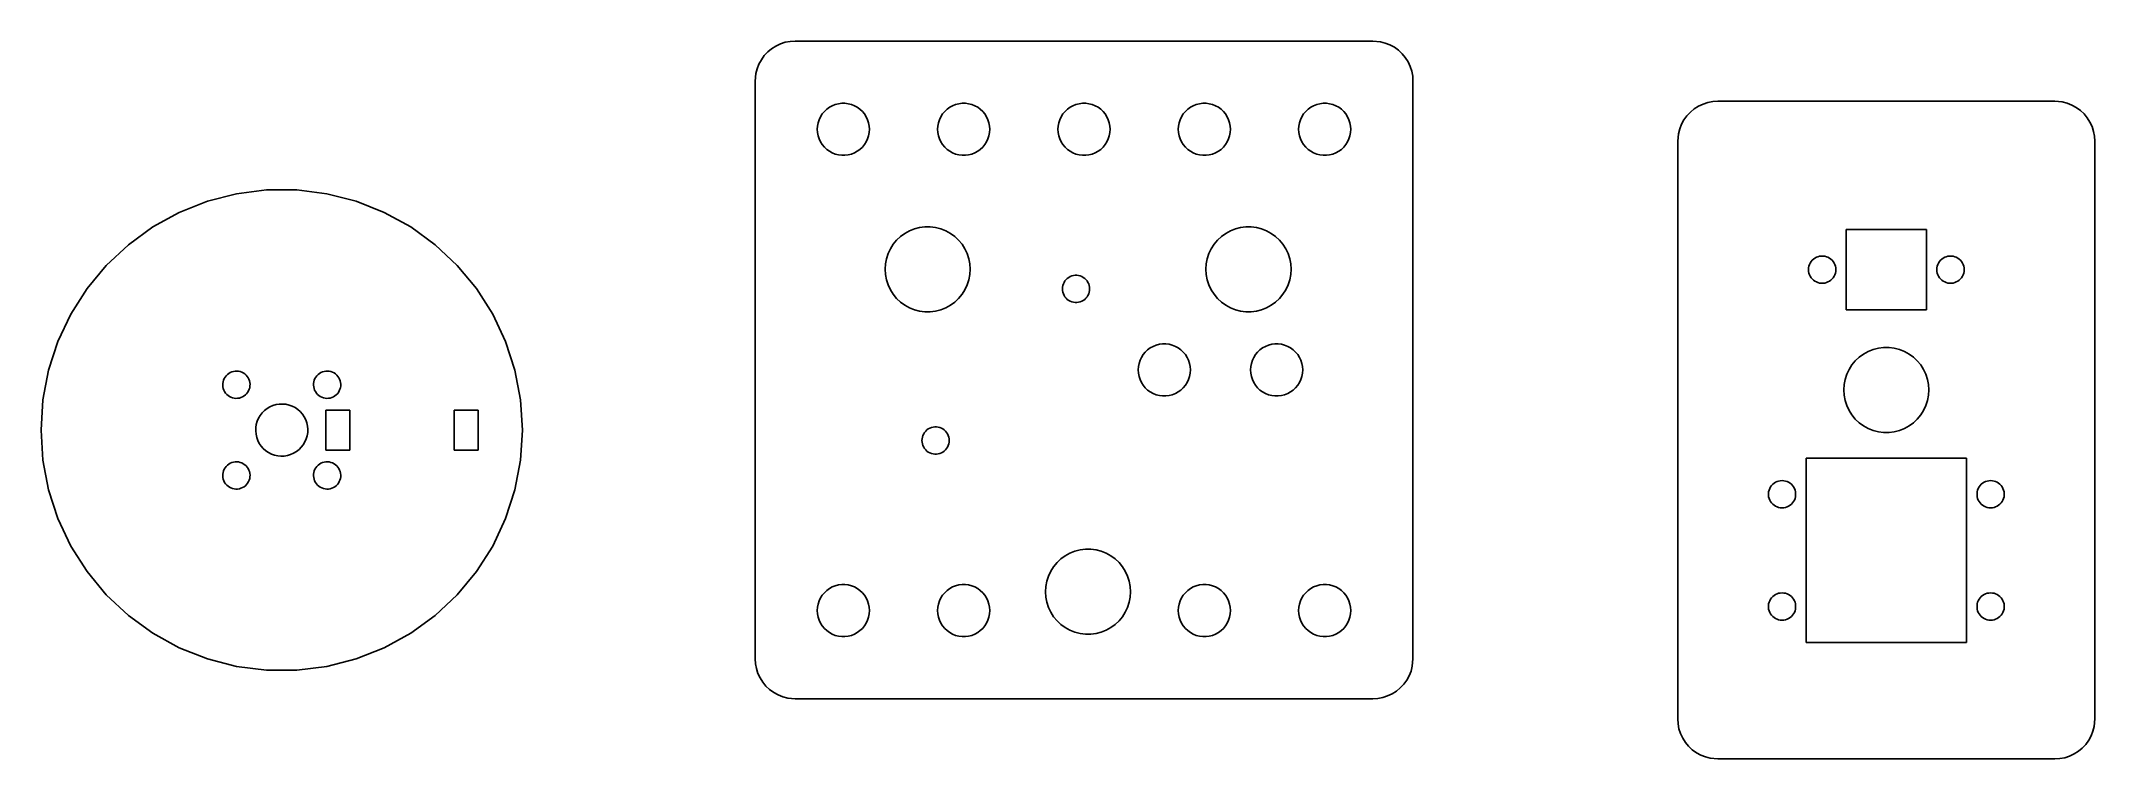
# Model space of a CAD drawing. Header units: metres. Extents: x -30 to 226, y -41 to 48.
import ezdxf

# ---------------------------------------------------------------- set-up
doc = ezdxf.new("R2010")
doc.units = ezdxf.units.M

msp = doc.modelspace()

# ---------------------------------------------------------------- linework, layer by layer
for p, q in [((59.7784, 46.1791), (59.4759, 45.6289)), ((60.1474, 46.6871), (59.7784, 46.1791)), ((60.5773, 47.1448), (60.1474, 46.6871)), ((61.0611, 47.5451), (60.5773, 47.1448)), ((61.5912, 47.8815), (61.0611, 47.5451)), ((62.1594, 48.1489), (61.5912, 47.8815)), ((62.7565, 48.3429), (62.1594, 48.1489)), ((63.3733, 48.4606), (62.7565, 48.3429)), ((64, 48.5), (63.3733, 48.4606)), ((136, 48.5), (64, 48.5)), ((136.937, 48.4114), (136, 48.5)), ((137.545, 48.2553), (136.937, 48.4114)), ((138.129, 48.0241), (137.545, 48.2553)), ((138.679, 47.7216), (138.129, 48.0241)), ((139.187, 47.3526), (138.679, 47.7216)), ((139.645, 46.9227), (139.187, 47.3526)), ((140.045, 46.4389), (139.645, 46.9227)), ((140.382, 45.9088), (140.045, 46.4389)), ((59.0886, 44.4369), (59, 43.5)), ((59.2447, 45.0451), (59.0886, 44.4369)), ((59.4759, 45.6289), (59.2447, 45.0451)), ((140.649, 45.3406), (140.382, 45.9088)), ((140.843, 44.7435), (140.649, 45.3406)), ((140.961, 44.1267), (140.843, 44.7435)), ((141, 43.5), (140.961, 44.1267)), ((59, 43.5), (59, -28.5)), ((141, -28.5), (141, 43.5)), ((178.373, 40.9606), (177.757, 40.8429)), ((179, 41), (178.373, 40.9606)), ((221, 41), (179, 41)), ((221.937, 40.9114), (221, 41)), ((66.8521, 38.3082), (66.9782, 38.6964)), ((66.9782, 38.6964), (67.152, 39.0657)), ((67.152, 39.0657), (67.3707, 39.4103)), ((67.3707, 39.4103), (67.6308, 39.7248)), ((67.6308, 39.7248), (67.9284, 40.0042)), ((67.9284, 40.0042), (68.2586, 40.2441)), ((68.2586, 40.2441), (68.6162, 40.4407)), ((68.6162, 40.4407), (68.9957, 40.5909)), ((68.9957, 40.5909), (69.391, 40.6924)), ((69.391, 40.6924), (69.7959, 40.7436)), ((69.7959, 40.7436), (70.2041, 40.7436)), ((70.2041, 40.7436), (70.609, 40.6924)), ((70.609, 40.6924), (71.0043, 40.5909)), ((71.0043, 40.5909), (71.3838, 40.4407)), ((71.3838, 40.4407), (71.7414, 40.2441)), ((71.7414, 40.2441), (72.0716, 40.0042)), ((72.0716, 40.0042), (72.3691, 39.7248)), ((72.3691, 39.7248), (72.6293, 39.4103)), ((72.6293, 39.4103), (72.848, 39.0657)), ((72.848, 39.0657), (73.0218, 38.6964)), ((73.0218, 38.6964), (73.1479, 38.3082)), ((81.8521, 38.3082), (81.9782, 38.6964)), ((81.9782, 38.6964), (82.152, 39.0657)), ((82.152, 39.0657), (82.3707, 39.4103)), ((82.3707, 39.4103), (82.6308, 39.7248)), ((82.6308, 39.7248), (82.9284, 40.0042)), ((82.9284, 40.0042), (83.2586, 40.2441)), ((83.2586, 40.2441), (83.6162, 40.4407)), ((83.6162, 40.4407), (83.9957, 40.5909)), ((83.9957, 40.5909), (84.391, 40.6924)), ((84.391, 40.6924), (84.7959, 40.7436)), ((84.7959, 40.7436), (85.2041, 40.7436)), ((85.2041, 40.7436), (85.609, 40.6924)), ((85.609, 40.6924), (86.0043, 40.5909)), ((86.0043, 40.5909), (86.3838, 40.4407)), ((86.3838, 40.4407), (86.7414, 40.2441)), ((86.7414, 40.2441), (87.0716, 40.0042)), ((87.0716, 40.0042), (87.3691, 39.7248)), ((87.3691, 39.7248), (87.6293, 39.4103)), ((87.6293, 39.4103), (87.848, 39.0657)), ((87.848, 39.0657), (88.0218, 38.6964)), ((88.0218, 38.6964), (88.1479, 38.3082)), ((96.8521, 38.3082), (96.9782, 38.6964)), ((96.9782, 38.6964), (97.152, 39.0657)), ((97.152, 39.0657), (97.3707, 39.4103)), ((97.3707, 39.4103), (97.6308, 39.7248)), ((97.6308, 39.7248), (97.9284, 40.0042)), ((97.9284, 40.0042), (98.2586, 40.2441)), ((98.2586, 40.2441), (98.6162, 40.4407)), ((98.6162, 40.4407), (98.9957, 40.5909)), ((98.9957, 40.5909), (99.391, 40.6924)), ((99.391, 40.6924), (99.7959, 40.7436)), ((99.7959, 40.7436), (100.204, 40.7436)), ((100.204, 40.7436), (100.609, 40.6924)), ((100.609, 40.6924), (101.004, 40.5909)), ((101.004, 40.5909), (101.384, 40.4407)), ((101.384, 40.4407), (101.741, 40.2441)), ((101.741, 40.2441), (102.072, 40.0042)), ((102.072, 40.0042), (102.369, 39.7248)), ((102.369, 39.7248), (102.629, 39.4103)), ((102.629, 39.4103), (102.848, 39.0657)), ((102.848, 39.0657), (103.022, 38.6964)), ((103.022, 38.6964), (103.148, 38.3082)), ((111.852, 38.3082), (111.978, 38.6964)), ((111.978, 38.6964), (112.152, 39.0657)), ((112.152, 39.0657), (112.371, 39.4103)), ((112.371, 39.4103), (112.631, 39.7248)), ((112.631, 39.7248), (112.928, 40.0042)), ((112.928, 40.0042), (113.259, 40.2441)), ((113.259, 40.2441), (113.616, 40.4407)), ((113.616, 40.4407), (113.996, 40.5909)), ((113.996, 40.5909), (114.391, 40.6924)), ((114.391, 40.6924), (114.796, 40.7436)), ((114.796, 40.7436), (115.204, 40.7436)), ((115.204, 40.7436), (115.609, 40.6924)), ((115.609, 40.6924), (116.004, 40.5909)), ((116.004, 40.5909), (116.384, 40.4407)), ((116.384, 40.4407), (116.741, 40.2441)), ((116.741, 40.2441), (117.072, 40.0042)), ((117.072, 40.0042), (117.369, 39.7248)), ((117.369, 39.7248), (117.629, 39.4103)), ((117.629, 39.4103), (117.848, 39.0657)), ((117.848, 39.0657), (118.022, 38.6964)), ((118.022, 38.6964), (118.148, 38.3082)), ((126.852, 38.3082), (126.978, 38.6964)), ((126.978, 38.6964), (127.152, 39.0657)), ((127.152, 39.0657), (127.371, 39.4103)), ((127.371, 39.4103), (127.631, 39.7248)), ((127.631, 39.7248), (127.928, 40.0042)), ((127.928, 40.0042), (128.259, 40.2441)), ((128.259, 40.2441), (128.616, 40.4407)), ((128.616, 40.4407), (128.996, 40.5909)), ((128.996, 40.5909), (129.391, 40.6924)), ((129.391, 40.6924), (129.796, 40.7436)), ((129.796, 40.7436), (130.204, 40.7436)), ((130.204, 40.7436), (130.609, 40.6924)), ((130.609, 40.6924), (131.004, 40.5909)), ((131.004, 40.5909), (131.384, 40.4407)), ((131.384, 40.4407), (131.741, 40.2441)), ((131.741, 40.2441), (132.072, 40.0042)), ((132.072, 40.0042), (132.369, 39.7248)), ((132.369, 39.7248), (132.629, 39.4103)), ((132.629, 39.4103), (132.848, 39.0657)), ((132.848, 39.0657), (133.022, 38.6964)), ((133.022, 38.6964), (133.148, 38.3082)), ((174.778, 38.6791), (174.476, 38.1289)), ((175.147, 39.1871), (174.778, 38.6791)), ((175.577, 39.6448), (175.147, 39.1871)), ((176.061, 40.0451), (175.577, 39.6448)), ((176.591, 40.3815), (176.061, 40.0451)), ((177.159, 40.6489), (176.591, 40.3815)), ((177.757, 40.8429), (177.159, 40.6489)), ((222.545, 40.7553), (221.937, 40.9114)), ((223.129, 40.5241), (222.545, 40.7553)), ((223.679, 40.2216), (223.129, 40.5241)), ((224.187, 39.8526), (223.679, 40.2216)), ((224.645, 39.4227), (224.187, 39.8526)), ((225.045, 38.9389), (224.645, 39.4227)), ((225.382, 38.4088), (225.045, 38.9389)), ((225.649, 37.8406), (225.382, 38.4088)), ((66.75, 37.5), (66.7756, 37.9073)), ((66.7756, 37.0927), (66.75, 37.5)), ((66.7756, 37.9073), (66.8521, 38.3082)), ((66.8521, 36.6918), (66.7756, 37.0927)), ((66.9782, 36.3036), (66.8521, 36.6918)), ((67.152, 35.9343), (66.9782, 36.3036)), ((67.3707, 35.5897), (67.152, 35.9343)), ((72.848, 35.9343), (72.6293, 35.5897)), ((73.0218, 36.3036), (72.848, 35.9343)), ((73.1479, 36.6918), (73.0218, 36.3036)), ((73.1479, 38.3082), (73.2244, 37.9073)), ((73.2244, 37.0927), (73.1479, 36.6918)), ((73.2244, 37.9073), (73.25, 37.5)), ((73.25, 37.5), (73.2244, 37.0927)), ((81.75, 37.5), (81.7756, 37.9073)), ((81.7756, 37.0927), (81.75, 37.5)), ((81.7756, 37.9073), (81.8521, 38.3082)), ((81.8521, 36.6918), (81.7756, 37.0927)), ((81.9782, 36.3036), (81.8521, 36.6918)), ((82.152, 35.9343), (81.9782, 36.3036)), ((82.3707, 35.5897), (82.152, 35.9343)), ((87.848, 35.9343), (87.6293, 35.5897)), ((88.0218, 36.3036), (87.848, 35.9343)), ((88.1479, 36.6918), (88.0218, 36.3036)), ((88.1479, 38.3082), (88.2244, 37.9073)), ((88.2244, 37.0927), (88.1479, 36.6918)), ((88.2244, 37.9073), (88.25, 37.5)), ((88.25, 37.5), (88.2244, 37.0927)), ((96.75, 37.5), (96.7756, 37.9073)), ((96.7756, 37.0927), (96.75, 37.5)), ((96.7756, 37.9073), (96.8521, 38.3082)), ((96.8521, 36.6918), (96.7756, 37.0927)), ((96.9782, 36.3036), (96.8521, 36.6918)), ((97.152, 35.9343), (96.9782, 36.3036)), ((97.3707, 35.5897), (97.152, 35.9343)), ((102.848, 35.9343), (102.629, 35.5897)), ((103.022, 36.3036), (102.848, 35.9343)), ((103.148, 36.6918), (103.022, 36.3036)), ((103.148, 38.3082), (103.224, 37.9073)), ((103.224, 37.0927), (103.148, 36.6918)), ((103.224, 37.9073), (103.25, 37.5)), ((103.25, 37.5), (103.224, 37.0927)), ((111.75, 37.5), (111.776, 37.9073)), ((111.776, 37.0927), (111.75, 37.5)), ((111.776, 37.9073), (111.852, 38.3082)), ((111.852, 36.6918), (111.776, 37.0927)), ((111.978, 36.3036), (111.852, 36.6918)), ((112.152, 35.9343), (111.978, 36.3036)), ((112.371, 35.5897), (112.152, 35.9343)), ((117.848, 35.9343), (117.629, 35.5897)), ((118.022, 36.3036), (117.848, 35.9343)), ((118.148, 36.6918), (118.022, 36.3036)), ((118.148, 38.3082), (118.224, 37.9073)), ((118.224, 37.0927), (118.148, 36.6918)), ((118.224, 37.9073), (118.25, 37.5)), ((118.25, 37.5), (118.224, 37.0927)), ((126.75, 37.5), (126.776, 37.9073)), ((126.776, 37.0927), (126.75, 37.5)), ((126.776, 37.9073), (126.852, 38.3082)), ((126.852, 36.6918), (126.776, 37.0927)), ((126.978, 36.3036), (126.852, 36.6918)), ((127.152, 35.9343), (126.978, 36.3036)), ((127.371, 35.5897), (127.152, 35.9343)), ((132.848, 35.9343), (132.629, 35.5897)), ((133.022, 36.3036), (132.848, 35.9343)), ((133.148, 36.6918), (133.022, 36.3036)), ((133.148, 38.3082), (133.224, 37.9073)), ((133.224, 37.0927), (133.148, 36.6918)), ((133.224, 37.9073), (133.25, 37.5)), ((133.25, 37.5), (133.224, 37.0927)), ((174.089, 36.9369), (174, 36)), ((174, 36), (174, -36)), ((174.245, 37.5451), (174.089, 36.9369)), ((174.476, 38.1289), (174.245, 37.5451)), ((225.843, 37.2435), (225.649, 37.8406)), ((225.961, 36.6267), (225.843, 37.2435)), ((226, 36), (225.961, 36.6267)), ((226, -36), (226, 36)), ((67.6308, 35.2752), (67.3707, 35.5897)), ((67.9284, 34.9958), (67.6308, 35.2752)), ((68.2586, 34.7559), (67.9284, 34.9958)), ((68.6162, 34.5593), (68.2586, 34.7559)), ((68.9957, 34.4091), (68.6162, 34.5593)), ((69.391, 34.3076), (68.9957, 34.4091)), ((69.7959, 34.2564), (69.391, 34.3076)), ((70.2041, 34.2564), (69.7959, 34.2564)), ((70.609, 34.3076), (70.2041, 34.2564)), ((71.0043, 34.4091), (70.609, 34.3076)), ((71.3838, 34.5593), (71.0043, 34.4091)), ((71.7414, 34.7559), (71.3838, 34.5593)), ((72.0716, 34.9958), (71.7414, 34.7559)), ((72.3691, 35.2752), (72.0716, 34.9958)), ((72.6293, 35.5897), (72.3691, 35.2752)), ((82.6308, 35.2752), (82.3707, 35.5897)), ((82.9284, 34.9958), (82.6308, 35.2752)), ((83.2586, 34.7559), (82.9284, 34.9958)), ((83.6162, 34.5593), (83.2586, 34.7559)), ((83.9957, 34.4091), (83.6162, 34.5593)), ((84.391, 34.3076), (83.9957, 34.4091)), ((84.7959, 34.2564), (84.391, 34.3076)), ((85.2041, 34.2564), (84.7959, 34.2564)), ((85.609, 34.3076), (85.2041, 34.2564)), ((86.0043, 34.4091), (85.609, 34.3076)), ((86.3838, 34.5593), (86.0043, 34.4091)), ((86.7414, 34.7559), (86.3838, 34.5593)), ((87.0716, 34.9958), (86.7414, 34.7559)), ((87.3691, 35.2752), (87.0716, 34.9958)), ((87.6293, 35.5897), (87.3691, 35.2752)), ((97.6308, 35.2752), (97.3707, 35.5897)), ((97.9284, 34.9958), (97.6308, 35.2752)), ((98.2586, 34.7559), (97.9284, 34.9958)), ((98.6162, 34.5593), (98.2586, 34.7559)), ((98.9957, 34.4091), (98.6162, 34.5593)), ((99.391, 34.3076), (98.9957, 34.4091)), ((99.7959, 34.2564), (99.391, 34.3076)), ((100.204, 34.2564), (99.7959, 34.2564)), ((100.609, 34.3076), (100.204, 34.2564)), ((101.004, 34.4091), (100.609, 34.3076)), ((101.384, 34.5593), (101.004, 34.4091)), ((101.741, 34.7559), (101.384, 34.5593)), ((102.072, 34.9958), (101.741, 34.7559)), ((102.369, 35.2752), (102.072, 34.9958)), ((102.629, 35.5897), (102.369, 35.2752)), ((112.631, 35.2752), (112.371, 35.5897)), ((112.928, 34.9958), (112.631, 35.2752)), ((113.259, 34.7559), (112.928, 34.9958)), ((113.616, 34.5593), (113.259, 34.7559)), ((113.996, 34.4091), (113.616, 34.5593)), ((114.391, 34.3076), (113.996, 34.4091)), ((114.796, 34.2564), (114.391, 34.3076)), ((115.204, 34.2564), (114.796, 34.2564)), ((115.609, 34.3076), (115.204, 34.2564)), ((116.004, 34.4091), (115.609, 34.3076)), ((116.384, 34.5593), (116.004, 34.4091)), ((116.741, 34.7559), (116.384, 34.5593)), ((117.072, 34.9958), (116.741, 34.7559)), ((117.369, 35.2752), (117.072, 34.9958)), ((117.629, 35.5897), (117.369, 35.2752)), ((127.631, 35.2752), (127.371, 35.5897)), ((127.928, 34.9958), (127.631, 35.2752)), ((128.259, 34.7559), (127.928, 34.9958)), ((128.616, 34.5593), (128.259, 34.7559)), ((128.996, 34.4091), (128.616, 34.5593)), ((129.391, 34.3076), (128.996, 34.4091)), ((129.796, 34.2564), (129.391, 34.3076)), ((130.204, 34.2564), (129.796, 34.2564)), ((130.609, 34.3076), (130.204, 34.2564)), ((131.004, 34.4091), (130.609, 34.3076)), ((131.384, 34.5593), (131.004, 34.4091)), ((131.741, 34.7559), (131.384, 34.5593)), ((132.072, 34.9958), (131.741, 34.7559)), ((132.369, 35.2752), (132.072, 34.9958)), ((132.629, 35.5897), (132.369, 35.2752)), ((-9.27051, 28.5317), (-12.7734, 27.1448)), ((-5.62143, 29.4686), (-9.27051, 28.5317)), ((-1.88371, 29.9408), (-5.62143, 29.4686)), ((1.88371, 29.9408), (-1.88371, 29.9408)), ((5.62143, 29.4686), (1.88371, 29.9408)), ((9.27051, 28.5317), (5.62143, 29.4686)), ((12.7734, 27.1448), (9.27051, 28.5317)), ((-12.7734, 27.1448), (-16.0748, 25.3298)), ((16.0748, 25.3298), (12.7734, 27.1448)), ((-19.1227, 23.1154), (-21.869, 20.5364)), ((-16.0748, 25.3298), (-19.1227, 23.1154)), ((19.1227, 23.1154), (16.0748, 25.3298)), ((21.869, 20.5364), (19.1227, 23.1154)), ((75.8556, 22.6033), (76.2122, 23.1653)), ((76.2122, 23.1653), (76.6365, 23.6781)), ((76.6365, 23.6781), (77.1216, 24.1337)), ((77.1216, 24.1337), (77.6601, 24.5249)), ((77.6601, 24.5249), (78.2434, 24.8456)), ((78.2434, 24.8456), (78.8622, 25.0906)), ((78.8622, 25.0906), (79.5069, 25.2561)), ((79.5069, 25.2561), (80.1672, 25.3395)), ((80.1672, 25.3395), (80.8328, 25.3395)), ((80.8328, 25.3395), (81.4931, 25.2561)), ((81.4931, 25.2561), (82.1378, 25.0906)), ((82.1378, 25.0906), (82.7566, 24.8456)), ((82.7566, 24.8456), (83.3399, 24.5249)), ((83.3399, 24.5249), (83.8783, 24.1337)), ((83.8783, 24.1337), (84.3635, 23.6781)), ((84.3635, 23.6781), (84.7878, 23.1653)), ((84.7878, 23.1653), (85.1444, 22.6033)), ((115.856, 22.6033), (116.212, 23.1653)), ((116.212, 23.1653), (116.636, 23.6781)), ((116.636, 23.6781), (117.122, 24.1337)), ((117.122, 24.1337), (117.66, 24.5249)), ((117.66, 24.5249), (118.243, 24.8456)), ((118.243, 24.8456), (118.862, 25.0906)), ((118.862, 25.0906), (119.507, 25.2561)), ((119.507, 25.2561), (120.167, 25.3395)), ((120.167, 25.3395), (120.833, 25.3395)), ((120.833, 25.3395), (121.493, 25.2561)), ((121.493, 25.2561), (122.138, 25.0906)), ((122.138, 25.0906), (122.757, 24.8456)), ((122.757, 24.8456), (123.34, 24.5249)), ((123.34, 24.5249), (123.878, 24.1337)), ((123.878, 24.1337), (124.364, 23.6781)), ((124.364, 23.6781), (124.788, 23.1653)), ((124.788, 23.1653), (125.144, 22.6033)), ((195, 15), (195, 25)), ((195, 25), (205, 25)), ((205, 25), (205, 15)), ((-21.869, 20.5364), (-24.2705, 17.6335)), ((24.2705, 17.6335), (21.869, 20.5364)), ((75.2, 20.05), (75.2418, 20.7143)), ((75.2418, 20.7143), (75.3665, 21.3681)), ((75.3665, 21.3681), (75.5722, 22.0011)), ((75.5722, 22.0011), (75.8556, 22.6033)), ((85.1444, 22.6033), (85.4278, 22.0011)), ((85.4278, 22.0011), (85.6335, 21.3681)), ((85.6335, 21.3681), (85.7582, 20.7143)), ((85.7582, 20.7143), (85.8, 20.05)), ((115.2, 20.05), (115.242, 20.7143)), ((115.242, 20.7143), (115.367, 21.3681)), ((115.367, 21.3681), (115.572, 22.0011)), ((115.572, 22.0011), (115.856, 22.6033)), ((125.144, 22.6033), (125.428, 22.0011)), ((125.428, 22.0011), (125.633, 21.3681)), ((125.633, 21.3681), (125.758, 20.7143)), ((125.758, 20.7143), (125.8, 20.05)), ((190.353, 20.4228), (190.419, 20.6258)), ((190.419, 20.6258), (190.51, 20.819)), ((190.51, 20.819), (190.625, 20.9992)), ((190.625, 20.9992), (190.761, 21.1637)), ((190.761, 21.1637), (190.916, 21.3099)), ((190.916, 21.3099), (191.089, 21.4353)), ((191.089, 21.4353), (191.276, 21.5382)), ((191.276, 21.5382), (191.475, 21.6168)), ((191.475, 21.6168), (191.681, 21.6699)), ((191.681, 21.6699), (191.893, 21.6966)), ((191.893, 21.6966), (192.107, 21.6966)), ((192.107, 21.6966), (192.319, 21.6699)), ((192.319, 21.6699), (192.525, 21.6168)), ((192.525, 21.6168), (192.724, 21.5382)), ((192.724, 21.5382), (192.911, 21.4353)), ((192.911, 21.4353), (193.084, 21.3099)), ((193.084, 21.3099), (193.239, 21.1637)), ((193.239, 21.1637), (193.375, 20.9992)), ((193.375, 20.9992), (193.49, 20.819)), ((193.49, 20.819), (193.581, 20.6258)), ((193.581, 20.6258), (193.647, 20.4228)), ((206.353, 20.4228), (206.419, 20.6258)), ((206.419, 20.6258), (206.51, 20.819)), ((206.51, 20.819), (206.625, 20.9992)), ((206.625, 20.9992), (206.761, 21.1637)), ((206.761, 21.1637), (206.916, 21.3099)), ((206.916, 21.3099), (207.089, 21.4353)), ((207.089, 21.4353), (207.276, 21.5382)), ((207.276, 21.5382), (207.475, 21.6168)), ((207.475, 21.6168), (207.681, 21.6699)), ((207.681, 21.6699), (207.893, 21.6966)), ((207.893, 21.6966), (208.107, 21.6966)), ((208.107, 21.6966), (208.319, 21.6699)), ((208.319, 21.6699), (208.525, 21.6168)), ((208.525, 21.6168), (208.724, 21.5382)), ((208.724, 21.5382), (208.911, 21.4353)), ((208.911, 21.4353), (209.084, 21.3099)), ((209.084, 21.3099), (209.239, 21.1637)), ((209.239, 21.1637), (209.375, 20.9992)), ((209.375, 20.9992), (209.49, 20.819)), ((209.49, 20.819), (209.581, 20.6258)), ((209.581, 20.6258), (209.647, 20.4228)), ((75.2418, 19.3857), (75.2, 20.05)), ((75.3665, 18.7319), (75.2418, 19.3857)), ((75.5722, 18.0989), (75.3665, 18.7319)), ((75.8556, 17.4967), (75.5722, 18.0989)), ((85.4278, 18.0989), (85.1444, 17.4967)), ((85.6335, 18.7319), (85.4278, 18.0989)), ((85.7582, 19.3857), (85.6335, 18.7319)), ((85.8, 20.05), (85.7582, 19.3857)), ((97.3134, 17.8131), (97.3534, 18.0228)), ((97.3534, 18.0228), (97.4194, 18.2258)), ((97.4194, 18.2258), (97.5103, 18.419)), ((97.5103, 18.419), (97.6247, 18.5992)), ((97.6247, 18.5992), (97.7608, 18.7637)), ((97.7608, 18.7637), (97.9164, 18.9099)), ((97.9164, 18.9099), (98.0891, 19.0354)), ((98.0891, 19.0354), (98.2762, 19.1382)), ((98.2762, 19.1382), (98.4747, 19.2168)), ((98.4747, 19.2168), (98.6814, 19.2699)), ((98.6814, 19.2699), (98.8932, 19.2966)), ((98.8932, 19.2966), (99.1067, 19.2966)), ((99.1067, 19.2966), (99.3185, 19.2699)), ((99.3185, 19.2699), (99.5253, 19.2168)), ((99.5253, 19.2168), (99.7238, 19.1382)), ((99.7238, 19.1382), (99.9109, 19.0354)), ((99.9109, 19.0354), (100.084, 18.9099)), ((100.084, 18.9099), (100.239, 18.7637)), ((100.239, 18.7637), (100.375, 18.5992)), ((100.375, 18.5992), (100.49, 18.419)), ((100.49, 18.419), (100.581, 18.2258)), ((100.581, 18.2258), (100.647, 18.0228)), ((100.647, 18.0228), (100.687, 17.8131)), ((115.242, 19.3857), (115.2, 20.05)), ((115.367, 18.7319), (115.242, 19.3857)), ((115.572, 18.0989), (115.367, 18.7319)), ((115.856, 17.4967), (115.572, 18.0989)), ((125.428, 18.0989), (125.144, 17.4967)), ((125.633, 18.7319), (125.428, 18.0989)), ((125.758, 19.3857), (125.633, 18.7319)), ((125.8, 20.05), (125.758, 19.3857)), ((190.3, 20), (190.313, 20.2131)), ((190.313, 19.7869), (190.3, 20)), ((190.313, 20.2131), (190.353, 20.4228)), ((190.353, 19.5772), (190.313, 19.7869)), ((190.419, 19.3742), (190.353, 19.5772)), ((190.51, 19.181), (190.419, 19.3742)), ((190.625, 19.0008), (190.51, 19.181)), ((190.761, 18.8363), (190.625, 19.0008)), ((190.916, 18.6901), (190.761, 18.8363)), ((191.089, 18.5646), (190.916, 18.6901)), ((191.276, 18.4618), (191.089, 18.5646)), ((191.475, 18.3832), (191.276, 18.4618)), ((191.681, 18.3301), (191.475, 18.3832)), ((191.893, 18.3033), (191.681, 18.3301)), ((192.107, 18.3033), (191.893, 18.3033)), ((192.319, 18.3301), (192.107, 18.3033)), ((192.525, 18.3832), (192.319, 18.3301)), ((192.724, 18.4618), (192.525, 18.3832)), ((192.911, 18.5646), (192.724, 18.4618)), ((193.084, 18.6901), (192.911, 18.5646)), ((193.239, 18.8363), (193.084, 18.6901)), ((193.375, 19.0008), (193.239, 18.8363)), ((193.49, 19.181), (193.375, 19.0008)), ((193.581, 19.3742), (193.49, 19.181)), ((193.647, 19.5772), (193.581, 19.3742)), ((193.647, 20.4228), (193.687, 20.2131)), ((193.687, 19.7869), (193.647, 19.5772)), ((193.687, 20.2131), (193.7, 20)), ((193.7, 20), (193.687, 19.7869)), ((206.3, 20), (206.313, 20.2131)), ((206.313, 19.7869), (206.3, 20)), ((206.313, 20.2131), (206.353, 20.4228)), ((206.353, 19.5772), (206.313, 19.7869)), ((206.419, 19.3742), (206.353, 19.5772)), ((206.51, 19.181), (206.419, 19.3742)), ((206.625, 19.0008), (206.51, 19.181)), ((206.761, 18.8363), (206.625, 19.0008)), ((206.916, 18.6901), (206.761, 18.8363)), ((207.089, 18.5646), (206.916, 18.6901)), ((207.276, 18.4618), (207.089, 18.5646)), ((207.475, 18.3832), (207.276, 18.4618)), ((207.681, 18.3301), (207.475, 18.3832)), ((207.893, 18.3033), (207.681, 18.3301)), ((208.107, 18.3033), (207.893, 18.3033)), ((208.319, 18.3301), (208.107, 18.3033)), ((208.525, 18.3832), (208.319, 18.3301)), ((208.724, 18.4618), (208.525, 18.3832)), ((208.911, 18.5646), (208.724, 18.4618)), ((209.084, 18.6901), (208.911, 18.5646)), ((209.239, 18.8363), (209.084, 18.6901)), ((209.375, 19.0008), (209.239, 18.8363)), ((209.49, 19.181), (209.375, 19.0008)), ((209.581, 19.3742), (209.49, 19.181)), ((209.647, 19.5772), (209.581, 19.3742)), ((209.647, 20.4228), (209.687, 20.2131)), ((209.687, 19.7869), (209.647, 19.5772)), ((209.687, 20.2131), (209.7, 20)), ((209.7, 20), (209.687, 19.7869)), ((-24.2705, 17.6335), (-26.2892, 14.4526)), ((26.2892, 14.4526), (24.2705, 17.6335)), ((76.2122, 16.9347), (75.8556, 17.4967)), ((76.6365, 16.4219), (76.2122, 16.9347)), ((77.1216, 15.9663), (76.6365, 16.4219)), ((77.6601, 15.5751), (77.1216, 15.9663)), ((78.2434, 15.2544), (77.6601, 15.5751)), ((83.3399, 15.5751), (82.7566, 15.2544)), ((83.8783, 15.9663), (83.3399, 15.5751)), ((84.3635, 16.4219), (83.8783, 15.9663)), ((84.7878, 16.9347), (84.3635, 16.4219)), ((85.1444, 17.4967), (84.7878, 16.9347)), ((97.3, 17.6), (97.3134, 17.8131)), ((97.3134, 17.3869), (97.3, 17.6)), ((97.3534, 17.1772), (97.3134, 17.3869)), ((97.4194, 16.9742), (97.3534, 17.1772)), ((97.5103, 16.781), (97.4194, 16.9742)), ((97.6247, 16.6008), (97.5103, 16.781)), ((97.7608, 16.4363), (97.6247, 16.6008)), ((97.9164, 16.2901), (97.7608, 16.4363)), ((98.0891, 16.1646), (97.9164, 16.2901)), ((98.2762, 16.0618), (98.0891, 16.1646)), ((98.4747, 15.9832), (98.2762, 16.0618)), ((98.6814, 15.9301), (98.4747, 15.9832)), ((98.8932, 15.9034), (98.6814, 15.9301)), ((99.1067, 15.9034), (98.8932, 15.9034)), ((99.3185, 15.9301), (99.1067, 15.9034)), ((99.5253, 15.9832), (99.3185, 15.9301)), ((99.7238, 16.0618), (99.5253, 15.9832)), ((99.9109, 16.1646), (99.7238, 16.0618)), ((100.084, 16.2901), (99.9109, 16.1646)), ((100.239, 16.4363), (100.084, 16.2901)), ((100.375, 16.6008), (100.239, 16.4363)), ((100.49, 16.781), (100.375, 16.6008)), ((100.581, 16.9742), (100.49, 16.781)), ((100.647, 17.1772), (100.581, 16.9742)), ((100.687, 17.3869), (100.647, 17.1772)), ((100.687, 17.8131), (100.7, 17.6)), ((100.7, 17.6), (100.687, 17.3869)), ((116.212, 16.9347), (115.856, 17.4967)), ((116.636, 16.4219), (116.212, 16.9347)), ((117.122, 15.9663), (116.636, 16.4219)), ((117.66, 15.5751), (117.122, 15.9663)), ((118.243, 15.2544), (117.66, 15.5751)), ((123.34, 15.5751), (122.757, 15.2544)), ((123.878, 15.9663), (123.34, 15.5751)), ((124.364, 16.4219), (123.878, 15.9663)), ((124.788, 16.9347), (124.364, 16.4219)), ((125.144, 17.4967), (124.788, 16.9347)), ((-26.2892, 14.4526), (-27.8933, 11.0437)), ((27.8933, 11.0437), (26.2892, 14.4526)), ((78.8622, 15.0094), (78.2434, 15.2544)), ((79.5069, 14.8439), (78.8622, 15.0094)), ((80.1672, 14.7605), (79.5069, 14.8439)), ((80.8328, 14.7605), (80.1672, 14.7605)), ((81.4931, 14.8439), (80.8328, 14.7605)), ((82.1378, 15.0094), (81.4931, 14.8439)), ((82.7566, 15.2544), (82.1378, 15.0094)), ((118.862, 15.0094), (118.243, 15.2544)), ((119.507, 14.8439), (118.862, 15.0094)), ((120.167, 14.7605), (119.507, 14.8439)), ((120.833, 14.7605), (120.167, 14.7605)), ((121.493, 14.8439), (120.833, 14.7605)), ((122.138, 15.0094), (121.493, 14.8439)), ((122.757, 15.2544), (122.138, 15.0094)), ((205, 15), (195, 15)), ((-27.8933, 11.0437), (-29.0575, 7.46069)), ((29.0575, 7.46069), (27.8933, 11.0437)), ((107.928, 10.0042), (108.259, 10.2441)), ((108.259, 10.2441), (108.616, 10.4407)), ((108.616, 10.4407), (108.996, 10.5909)), ((108.996, 10.5909), (109.391, 10.6924)), ((109.391, 10.6924), (109.796, 10.7436)), ((109.796, 10.7436), (110.204, 10.7436)), ((110.204, 10.7436), (110.609, 10.6924)), ((110.609, 10.6924), (111.004, 10.5909)), ((111.004, 10.5909), (111.384, 10.4407)), ((111.384, 10.4407), (111.741, 10.2441)), ((111.741, 10.2441), (112.072, 10.0042)), ((121.928, 10.0042), (122.259, 10.2441)), ((122.259, 10.2441), (122.616, 10.4407)), ((122.616, 10.4407), (122.996, 10.5909)), ((122.996, 10.5909), (123.391, 10.6924)), ((123.391, 10.6924), (123.796, 10.7436)), ((123.796, 10.7436), (124.204, 10.7436)), ((124.204, 10.7436), (124.609, 10.6924)), ((124.609, 10.6924), (125.004, 10.5909)), ((125.004, 10.5909), (125.384, 10.4407)), ((125.384, 10.4407), (125.741, 10.2441)), ((125.741, 10.2441), (126.072, 10.0042)), ((199.007, 10.2061), (199.667, 10.2895)), ((199.667, 10.2895), (200.333, 10.2895)), ((200.333, 10.2895), (200.993, 10.2061)), ((106.75, 7.5), (106.776, 7.90732)), ((106.776, 7.90732), (106.852, 8.30823)), ((106.852, 8.30823), (106.978, 8.6964)), ((106.978, 8.6964), (107.152, 9.06569)), ((107.152, 9.06569), (107.371, 9.41029)), ((107.371, 9.41029), (107.631, 9.72478)), ((107.631, 9.72478), (107.928, 10.0042)), ((112.072, 10.0042), (112.369, 9.72478)), ((112.369, 9.72478), (112.629, 9.41029)), ((112.629, 9.41029), (112.848, 9.06569)), ((112.848, 9.06569), (113.022, 8.6964)), ((113.022, 8.6964), (113.148, 8.30823)), ((113.148, 8.30823), (113.224, 7.90732)), ((113.224, 7.90732), (113.25, 7.5)), ((120.75, 7.5), (120.776, 7.90732)), ((120.776, 7.90732), (120.852, 8.30823)), ((120.852, 8.30823), (120.978, 8.6964)), ((120.978, 8.6964), (121.152, 9.06569)), ((121.152, 9.06569), (121.371, 9.41029)), ((121.371, 9.41029), (121.631, 9.72478)), ((121.631, 9.72478), (121.928, 10.0042)), ((126.072, 10.0042), (126.369, 9.72478)), ((126.369, 9.72478), (126.629, 9.41029)), ((126.629, 9.41029), (126.848, 9.06569)), ((126.848, 9.06569), (127.022, 8.6964)), ((127.022, 8.6964), (127.148, 8.30823)), ((127.148, 8.30823), (127.224, 7.90732)), ((127.224, 7.90732), (127.25, 7.5)), ((195.356, 7.55328), (195.712, 8.11525)), ((195.712, 8.11525), (196.136, 8.6281)), ((196.136, 8.6281), (196.622, 9.08371)), ((196.622, 9.08371), (197.16, 9.47493)), ((197.16, 9.47493), (197.743, 9.79558)), ((197.743, 9.79558), (198.362, 10.0406)), ((198.362, 10.0406), (199.007, 10.2061)), ((200.993, 10.2061), (201.638, 10.0406)), ((201.638, 10.0406), (202.257, 9.79558)), ((202.257, 9.79558), (202.84, 9.47493)), ((202.84, 9.47493), (203.378, 9.08371)), ((203.378, 9.08371), (203.864, 8.6281)), ((203.864, 8.6281), (204.288, 8.11525)), ((204.288, 8.11525), (204.644, 7.55328)), ((-29.0575, 7.46069), (-29.7634, 3.75999)), ((-7.356, 5.60345), (-7.3493, 5.81683)), ((-7.33592, 5.39091), (-7.356, 5.60345)), ((-7.3493, 5.81683), (-7.3159, 6.02769)), ((-7.28935, 5.18256), (-7.33592, 5.39091)), ((-7.3159, 6.02769), (-7.25635, 6.2327)), ((-7.21703, 4.98169), (-7.28935, 5.18256)), ((-7.25635, 6.2327), (-7.17155, 6.42863)), ((-7.17155, 6.42863), (-7.06288, 6.61238)), ((-7.06288, 6.61238), (-6.93204, 6.78108)), ((-6.93204, 6.78108), (-6.78108, 6.93204)), ((-6.78108, 6.93204), (-6.61238, 7.06288)), ((-6.61238, 7.06288), (-6.42863, 7.17155)), ((-6.42863, 7.17155), (-6.2327, 7.25635)), ((-6.2327, 7.25635), (-6.02769, 7.3159)), ((-6.02769, 7.3159), (-5.81683, 7.3493)), ((-5.81683, 7.3493), (-5.60345, 7.356)), ((-5.60345, 7.356), (-5.39091, 7.33592)), ((-5.39091, 7.33592), (-5.18256, 7.28935)), ((-5.18256, 7.28935), (-4.98169, 7.21703)), ((-4.98169, 7.21703), (-4.79147, 7.1201)), ((-4.79147, 7.1201), (-4.6149, 7.00011)), ((-4.6149, 7.00011), (-4.45477, 6.85893)), ((-4.45477, 6.85893), (-4.31358, 6.69879)), ((-4.31358, 6.69879), (-4.19359, 6.52222)), ((-4.19359, 6.52222), (-4.09666, 6.332)), ((-4.09666, 6.332), (-4.02435, 6.13113)), ((-3.99779, 5.286), (-4.05734, 5.08099)), ((-4.02435, 6.13113), (-3.97778, 5.92279)), ((-3.96439, 5.49686), (-3.99779, 5.286)), ((-3.97778, 5.92279), (-3.95769, 5.71025)), ((-3.95769, 5.71025), (-3.96439, 5.49686)), ((3.95769, 5.60345), (3.96439, 5.81683)), ((3.97778, 5.39091), (3.95769, 5.60345)), ((3.96439, 5.81683), (3.99779, 6.02769)), ((4.02435, 5.18256), (3.97778, 5.39091)), ((3.99779, 6.02769), (4.05734, 6.2327)), ((4.09666, 4.98169), (4.02435, 5.18256)), ((4.05734, 6.2327), (4.14214, 6.42863)), ((4.14214, 6.42863), (4.25081, 6.61238)), ((4.25081, 6.61238), (4.38165, 6.78108)), ((4.38165, 6.78108), (4.53262, 6.93204)), ((4.53262, 6.93204), (4.70131, 7.06288)), ((4.70131, 7.06288), (4.88507, 7.17155)), ((4.88507, 7.17155), (5.08099, 7.25635)), ((5.08099, 7.25635), (5.28601, 7.3159)), ((5.28601, 7.3159), (5.49686, 7.3493)), ((5.49686, 7.3493), (5.71025, 7.356)), ((5.71025, 7.356), (5.92279, 7.33592)), ((5.92279, 7.33592), (6.13113, 7.28935)), ((6.13113, 7.28935), (6.332, 7.21703)), ((6.332, 7.21703), (6.52222, 7.1201)), ((6.52222, 7.1201), (6.69879, 7.00011)), ((6.69879, 7.00011), (6.85893, 6.85893)), ((6.85893, 6.85893), (7.00011, 6.69879)), ((7.00011, 6.69879), (7.1201, 6.52222)), ((7.1201, 6.52222), (7.21703, 6.332)), ((7.21703, 6.332), (7.28935, 6.13113)), ((7.3159, 5.28601), (7.25635, 5.08099)), ((7.28935, 6.13113), (7.33592, 5.92279)), ((7.3493, 5.49686), (7.3159, 5.28601)), ((7.33592, 5.92279), (7.356, 5.71025)), ((7.356, 5.71025), (7.3493, 5.49686)), ((29.7634, 3.75999), (29.0575, 7.46069)), ((106.776, 7.09267), (106.75, 7.5)), ((106.852, 6.69176), (106.776, 7.09267)), ((106.978, 6.30359), (106.852, 6.69176)), ((107.152, 5.9343), (106.978, 6.30359)), ((107.371, 5.58969), (107.152, 5.9343)), ((107.631, 5.27521), (107.371, 5.58969)), ((107.928, 4.99582), (107.631, 5.27521)), ((112.369, 5.27521), (112.072, 4.99582)), ((112.629, 5.58969), (112.369, 5.27521)), ((112.848, 5.9343), (112.629, 5.58969)), ((113.022, 6.30359), (112.848, 5.9343)), ((113.148, 6.69176), (113.022, 6.30359)), ((113.224, 7.09267), (113.148, 6.69176)), ((113.25, 7.5), (113.224, 7.09267)), ((120.776, 7.09267), (120.75, 7.5)), ((120.852, 6.69176), (120.776, 7.09267)), ((120.978, 6.30359), (120.852, 6.69176)), ((121.152, 5.9343), (120.978, 6.30359)), ((121.371, 5.58969), (121.152, 5.9343)), ((121.631, 5.27521), (121.371, 5.58969)), ((121.928, 4.99582), (121.631, 5.27521)), ((126.369, 5.27521), (126.072, 4.99582)), ((126.629, 5.58969), (126.369, 5.27521)), ((126.848, 5.9343), (126.629, 5.58969)), ((127.022, 6.30359), (126.848, 5.9343)), ((127.148, 6.69176), (127.022, 6.30359)), ((127.224, 7.09267), (127.148, 6.69176)), ((127.25, 7.5), (127.224, 7.09267)), ((194.7, 5), (194.742, 5.66426)), ((194.742, 5.66426), (194.867, 6.31805)), ((194.867, 6.31805), (195.072, 6.95105)), ((195.072, 6.95105), (195.356, 7.55328)), ((204.644, 7.55328), (204.928, 6.95105)), ((204.928, 6.95105), (205.133, 6.31805)), ((205.133, 6.31805), (205.258, 5.66426)), ((205.258, 5.66426), (205.3, 5)), ((-29.7634, 3.75999), (-30, 0)), ((-7.1201, 4.79147), (-7.21703, 4.98169)), ((-7.00011, 4.6149), (-7.1201, 4.79147)), ((-6.85893, 4.45477), (-7.00011, 4.6149)), ((-6.69879, 4.31358), (-6.85893, 4.45477)), ((-6.52222, 4.19359), (-6.69879, 4.31358)), ((-6.332, 4.09666), (-6.52222, 4.19359)), ((-6.13113, 4.02435), (-6.332, 4.09666)), ((-5.92279, 3.97778), (-6.13113, 4.02435)), ((-5.71025, 3.95769), (-5.92279, 3.97778)), ((-5.49686, 3.96439), (-5.71025, 3.95769)), ((-5.286, 3.99779), (-5.49686, 3.96439)), ((-5.08099, 4.05734), (-5.286, 3.99779)), ((-4.88506, 4.14214), (-5.08099, 4.05734)), ((-4.70131, 4.25081), (-4.88506, 4.14214)), ((-4.53262, 4.38165), (-4.70131, 4.25081)), ((-4.38165, 4.53262), (-4.53262, 4.38165)), ((-4.25081, 4.70131), (-4.38165, 4.53262)), ((-4.14214, 4.88506), (-4.25081, 4.70131)), ((-4.05734, 5.08099), (-4.14214, 4.88506)), ((-2.14926, 2.43785), (-1.82677, 2.688)), ((-1.82677, 2.688), (-1.47546, 2.89577)), ((-1.47546, 2.89577), (-1.10089, 3.05786)), ((-1.10089, 3.05786), (-0.70895, 3.17172)), ((-0.70895, 3.17172), (-0.30585, 3.23557)), ((-0.30585, 3.23557), (0.10208, 3.24838)), ((0.10208, 3.24838), (0.50841, 3.20998)), ((0.50841, 3.20998), (0.90671, 3.12094)), ((0.90671, 3.12094), (1.29073, 2.9827)), ((1.29073, 2.9827), (1.65437, 2.79741)), ((1.65437, 2.79741), (1.99194, 2.56799)), ((1.99194, 2.56799), (2.2981, 2.2981)), ((4.19359, 4.79147), (4.09666, 4.98169)), ((4.31358, 4.6149), (4.19359, 4.79147)), ((4.45476, 4.45476), (4.31358, 4.6149)), ((4.6149, 4.31358), (4.45476, 4.45476)), ((4.79147, 4.19359), (4.6149, 4.31358)), ((4.98169, 4.09666), (4.79147, 4.19359)), ((5.18256, 4.02435), (4.98169, 4.09666)), ((5.39091, 3.97778), (5.18256, 4.02435)), ((5.60345, 3.95769), (5.39091, 3.97778)), ((5.81683, 3.96439), (5.60345, 3.95769)), ((6.02769, 3.99779), (5.81683, 3.96439)), ((6.2327, 4.05734), (6.02769, 3.99779)), ((6.42863, 4.14214), (6.2327, 4.05734)), ((6.61238, 4.25081), (6.42863, 4.14214)), ((6.78108, 4.38165), (6.61238, 4.25081)), ((6.93204, 4.53262), (6.78108, 4.38165)), ((7.06288, 4.70131), (6.93204, 4.53262)), ((7.17155, 4.88507), (7.06288, 4.70131)), ((7.25635, 5.08099), (7.17155, 4.88507)), ((30, 0), (29.7634, 3.75999)), ((108.259, 4.75592), (107.928, 4.99582)), ((108.616, 4.55931), (108.259, 4.75592)), ((108.996, 4.40906), (108.616, 4.55931)), ((109.391, 4.30756), (108.996, 4.40906)), ((109.796, 4.25641), (109.391, 4.30756)), ((110.204, 4.25641), (109.796, 4.25641)), ((110.609, 4.30756), (110.204, 4.25641)), ((111.004, 4.40906), (110.609, 4.30756)), ((111.384, 4.55931), (111.004, 4.40906)), ((111.741, 4.75592), (111.384, 4.55931)), ((112.072, 4.99582), (111.741, 4.75592)), ((122.259, 4.75592), (121.928, 4.99582)), ((122.616, 4.55931), (122.259, 4.75592)), ((122.996, 4.40906), (122.616, 4.55931)), ((123.391, 4.30756), (122.996, 4.40906)), ((123.796, 4.25641), (123.391, 4.30756)), ((124.204, 4.25641), (123.796, 4.25641)), ((124.609, 4.30756), (124.204, 4.25641)), ((125.004, 4.40906), (124.609, 4.30756)), ((125.384, 4.55931), (125.004, 4.40906)), ((125.741, 4.75592), (125.384, 4.55931)), ((126.072, 4.99582), (125.741, 4.75592)), ((194.742, 4.33572), (194.7, 5)), ((194.867, 3.68193), (194.742, 4.33572)), ((195.072, 3.04893), (194.867, 3.68193)), ((195.356, 2.4467), (195.072, 3.04893)), ((204.928, 3.04893), (204.644, 2.4467)), ((205.133, 3.68193), (204.928, 3.04893)), ((205.258, 4.33572), (205.133, 3.68193)), ((205.3, 5), (205.258, 4.33572)), ((-30, 0), (-29.7634, -3.75999)), ((-3.24838, -0.10208), (-3.23557, 0.30585)), ((-3.23557, 0.30585), (-3.17172, 0.70895)), ((-3.17172, 0.70895), (-3.05786, 1.10089)), ((-3.05786, 1.10089), (-2.89577, 1.47546)), ((-2.89577, 1.47546), (-2.688, 1.82677)), ((-2.688, 1.82677), (-2.43785, 2.14926)), ((-2.43785, 2.14926), (-2.14926, 2.43785)), ((2.2981, 2.2981), (2.56799, 1.99194)), ((2.56799, 1.99194), (2.79741, 1.65437)), ((2.79741, 1.65437), (2.9827, 1.29073)), ((2.9827, 1.29073), (3.12094, 0.90671)), ((3.12094, 0.90671), (3.20998, 0.50841)), ((3.20998, 0.50841), (3.24838, 0.10208)), ((3.24838, 0.10208), (3.23557, -0.30585)), ((5.5, -2.5), (5.5, 2.5)), ((5.5, 2.5), (8.5, 2.5)), ((8.5, 2.5), (8.5, -2.5)), ((21.5, -2.5), (21.5, 2.5)), ((21.5, 2.5), (24.5, 2.5)), ((24.5, 2.5), (24.5, -2.5)), ((29.7634, -3.75999), (30, 0)), ((80.2608, -0.13626), (80.4164, 0.00987)), ((80.4164, 0.00987), (80.5891, 0.13534)), ((80.5891, 0.13534), (80.7762, 0.23821)), ((80.7762, 0.23821), (80.9747, 0.31679)), ((80.9747, 0.31679), (81.1814, 0.36989)), ((81.1814, 0.36989), (81.3932, 0.39664)), ((81.3932, 0.39664), (81.6067, 0.39664)), ((81.6067, 0.39664), (81.8185, 0.36989)), ((81.8185, 0.36989), (82.0253, 0.31679)), ((82.0253, 0.31679), (82.2238, 0.23821)), ((82.2238, 0.23821), (82.4109, 0.13534)), ((82.4109, 0.13534), (82.5836, 0.00987)), ((82.5836, 0.00987), (82.7392, -0.13626)), ((195.712, 1.88474), (195.356, 2.4467)), ((196.136, 1.37189), (195.712, 1.88474)), ((196.622, 0.91627), (196.136, 1.37189)), ((197.16, 0.52506), (196.622, 0.91627)), ((197.743, 0.20441), (197.16, 0.52506)), ((198.362, -0.04059), (197.743, 0.20441)), ((202.257, 0.20441), (201.638, -0.04059)), ((202.84, 0.52506), (202.257, 0.20441)), ((203.378, 0.91627), (202.84, 0.52506)), ((203.864, 1.37189), (203.378, 0.91627)), ((204.288, 1.88474), (203.864, 1.37189)), ((204.644, 2.4467), (204.288, 1.88474)), ((-3.20998, -0.50841), (-3.24838, -0.10208)), ((-3.12094, -0.90671), (-3.20998, -0.50841)), ((-2.9827, -1.29073), (-3.12094, -0.90671)), ((-2.79741, -1.65437), (-2.9827, -1.29073)), ((-2.56799, -1.99194), (-2.79741, -1.65437)), ((-2.2981, -2.2981), (-2.56799, -1.99194)), ((-1.99194, -2.56799), (-2.2981, -2.2981)), ((2.14926, -2.43785), (1.82677, -2.688)), ((2.43785, -2.14926), (2.14926, -2.43785)), ((2.688, -1.82677), (2.43785, -2.14926)), ((2.89577, -1.47546), (2.688, -1.82677)), ((3.05786, -1.10089), (2.89577, -1.47546)), ((3.17172, -0.70895), (3.05786, -1.10089)), ((3.23557, -0.30585), (3.17172, -0.70895)), ((8.5, -2.5), (5.5, -2.5)), ((24.5, -2.5), (21.5, -2.5)), ((79.8, -1.29999), (79.8134, -1.08693)), ((79.8134, -1.51306), (79.8, -1.29999)), ((79.8134, -1.08693), (79.8534, -0.87721)), ((79.8534, -1.72276), (79.8134, -1.51306)), ((79.8534, -0.87721), (79.9194, -0.67418)), ((79.9194, -1.9258), (79.8534, -1.72276)), ((79.9194, -0.67418), (80.0103, -0.48102)), ((80.0103, -2.11897), (79.9194, -1.9258)), ((80.0103, -0.48102), (80.1247, -0.30075)), ((80.1247, -2.29922), (80.0103, -2.11897)), ((80.1247, -0.30075), (80.2608, -0.13626)), ((80.2608, -2.46373), (80.1247, -2.29922)), ((80.4164, -2.60986), (80.2608, -2.46373)), ((82.7392, -2.46373), (82.5836, -2.60986)), ((82.7392, -0.13626), (82.8753, -0.30075)), ((82.8753, -2.29922), (82.7392, -2.46373)), ((82.8753, -0.30075), (82.9897, -0.48102)), ((82.9897, -2.11897), (82.8753, -2.29922)), ((82.9897, -0.48102), (83.0806, -0.67418)), ((83.0806, -1.9258), (82.9897, -2.11897)), ((83.0806, -0.67418), (83.1466, -0.87721)), ((83.1466, -1.72276), (83.0806, -1.9258)), ((83.1466, -0.87721), (83.1866, -1.08693)), ((83.1866, -1.51306), (83.1466, -1.72276)), ((83.1866, -1.08693), (83.2, -1.29999)), ((83.2, -1.29999), (83.1866, -1.51306)), ((199.007, -0.20612), (198.362, -0.04059)), ((199.667, -0.28954), (199.007, -0.20612)), ((200.333, -0.28954), (199.667, -0.28954)), ((200.993, -0.20612), (200.333, -0.28954)), ((201.638, -0.04059), (200.993, -0.20612)), ((-29.7634, -3.75999), (-29.0575, -7.46069)), ((-7.3159, -5.28601), (-7.25635, -5.08099)), ((-7.25635, -5.08099), (-7.17155, -4.88507)), ((-7.17155, -4.88507), (-7.06288, -4.70131)), ((-7.06288, -4.70131), (-6.93204, -4.53262)), ((-6.93204, -4.53262), (-6.78108, -4.38165)), ((-6.78108, -4.38165), (-6.61238, -4.25081)), ((-6.61238, -4.25081), (-6.42863, -4.14214)), ((-6.42863, -4.14214), (-6.2327, -4.05734)), ((-6.2327, -4.05734), (-6.02769, -3.99779)), ((-6.02769, -3.99779), (-5.81683, -3.96439)), ((-5.81683, -3.96439), (-5.60345, -3.95769)), ((-5.60345, -3.95769), (-5.39091, -3.97778)), ((-5.39091, -3.97778), (-5.18256, -4.02435)), ((-5.18256, -4.02435), (-4.98169, -4.09666)), ((-4.98169, -4.09666), (-4.79147, -4.19359)), ((-4.79147, -4.19359), (-4.6149, -4.31358)), ((-4.6149, -4.31358), (-4.45476, -4.45476)), ((-4.45476, -4.45476), (-4.31358, -4.6149)), ((-4.31358, -4.6149), (-4.19359, -4.79147)), ((-4.19359, -4.79147), (-4.09666, -4.98169)), ((-4.09666, -4.98169), (-4.02435, -5.18256)), ((-1.65437, -2.79741), (-1.99194, -2.56799)), ((-1.29073, -2.9827), (-1.65437, -2.79741)), ((-0.90671, -3.12094), (-1.29073, -2.9827)), ((-0.50841, -3.20998), (-0.90671, -3.12094)), ((-0.10208, -3.24838), (-0.50841, -3.20998)), ((0.30585, -3.23557), (-0.10208, -3.24838)), ((0.70895, -3.17172), (0.30585, -3.23557)), ((1.10089, -3.05786), (0.70895, -3.17172)), ((1.47546, -2.89577), (1.10089, -3.05786)), ((1.82677, -2.688), (1.47546, -2.89577)), ((3.99779, -5.286), (4.05734, -5.08099)), ((4.05734, -5.08099), (4.14214, -4.88506)), ((4.14214, -4.88506), (4.25081, -4.70131)), ((4.25081, -4.70131), (4.38165, -4.53262)), ((4.38165, -4.53262), (4.53262, -4.38165)), ((4.53262, -4.38165), (4.70131, -4.25081)), ((4.70131, -4.25081), (4.88506, -4.14214)), ((4.88506, -4.14214), (5.08099, -4.05734)), ((5.08099, -4.05734), (5.286, -3.99779)), ((5.286, -3.99779), (5.49686, -3.96439)), ((5.49686, -3.96439), (5.71025, -3.95769)), ((5.71025, -3.95769), (5.92279, -3.97778)), ((5.92279, -3.97778), (6.13113, -4.02435)), ((6.13113, -4.02435), (6.332, -4.09666)), ((6.332, -4.09666), (6.52222, -4.19359)), ((6.52222, -4.19359), (6.69879, -4.31358)), ((6.69879, -4.31358), (6.85893, -4.45477)), ((6.85893, -4.45477), (7.00011, -4.6149)), ((7.00011, -4.6149), (7.1201, -4.79147)), ((7.1201, -4.79147), (7.21703, -4.98169)), ((7.21703, -4.98169), (7.28935, -5.18256)), ((29.0575, -7.46069), (29.7634, -3.75999)), ((80.5891, -2.73535), (80.4164, -2.60986)), ((80.7762, -2.8382), (80.5891, -2.73535)), ((80.9747, -2.91679), (80.7762, -2.8382)), ((81.1814, -2.96988), (80.9747, -2.91679)), ((81.3932, -2.99664), (81.1814, -2.96988)), ((81.6067, -2.99664), (81.3932, -2.99664)), ((81.8185, -2.96988), (81.6067, -2.99664)), ((82.0253, -2.91679), (81.8185, -2.96988)), ((82.2238, -2.8382), (82.0253, -2.91679)), ((82.4109, -2.73535), (82.2238, -2.8382)), ((82.5836, -2.60986), (82.4109, -2.73535)), ((190, -26.5), (190, -3.5)), ((190, -3.5), (210, -3.5)), ((210, -3.5), (210, -26.5)), ((-29.0575, -7.46069), (-27.8933, -11.0437)), ((-7.356, -5.71025), (-7.3493, -5.49686)), ((-7.33592, -5.92279), (-7.356, -5.71025)), ((-7.3493, -5.49686), (-7.3159, -5.28601)), ((-7.28935, -6.13113), (-7.33592, -5.92279)), ((-7.21703, -6.332), (-7.28935, -6.13113)), ((-7.1201, -6.52222), (-7.21703, -6.332)), ((-7.00011, -6.69879), (-7.1201, -6.52222)), ((-6.85893, -6.85893), (-7.00011, -6.69879)), ((-6.69879, -7.00011), (-6.85893, -6.85893)), ((-6.52222, -7.1201), (-6.69879, -7.00011)), ((-6.332, -7.21703), (-6.52222, -7.1201)), ((-6.13113, -7.28935), (-6.332, -7.21703)), ((-5.92279, -7.33592), (-6.13113, -7.28935)), ((-5.71025, -7.356), (-5.92279, -7.33592)), ((-5.49686, -7.3493), (-5.71025, -7.356)), ((-5.28601, -7.3159), (-5.49686, -7.3493)), ((-5.08099, -7.25635), (-5.28601, -7.3159)), ((-4.88507, -7.17155), (-5.08099, -7.25635)), ((-4.70131, -7.06288), (-4.88507, -7.17155)), ((-4.53262, -6.93204), (-4.70131, -7.06288)), ((-4.38165, -6.78108), (-4.53262, -6.93204)), ((-4.25081, -6.61238), (-4.38165, -6.78108)), ((-4.14214, -6.42863), (-4.25081, -6.61238)), ((-4.05734, -6.2327), (-4.14214, -6.42863)), ((-3.99779, -6.02769), (-4.05734, -6.2327)), ((-4.02435, -5.18256), (-3.97778, -5.39091)), ((-3.96439, -5.81683), (-3.99779, -6.02769)), ((-3.97778, -5.39091), (-3.95769, -5.60345)), ((-3.95769, -5.60345), (-3.96439, -5.81683)), ((3.95769, -5.71025), (3.96439, -5.49686)), ((3.97778, -5.92279), (3.95769, -5.71025)), ((3.96439, -5.49686), (3.99779, -5.286)), ((4.02435, -6.13113), (3.97778, -5.92279)), ((4.09666, -6.332), (4.02435, -6.13113)), ((4.19359, -6.52222), (4.09666, -6.332)), ((4.31358, -6.69879), (4.19359, -6.52222)), ((4.45477, -6.85893), (4.31358, -6.69879)), ((4.6149, -7.00011), (4.45477, -6.85893)), ((4.79147, -7.1201), (4.6149, -7.00011)), ((4.98169, -7.21703), (4.79147, -7.1201)), ((5.18256, -7.28935), (4.98169, -7.21703)), ((5.39091, -7.33592), (5.18256, -7.28935)), ((5.60345, -7.356), (5.39091, -7.33592)), ((5.81683, -7.3493), (5.60345, -7.356)), ((6.02769, -7.3159), (5.81683, -7.3493)), ((6.2327, -7.25635), (6.02769, -7.3159)), ((6.42863, -7.17155), (6.2327, -7.25635)), ((6.61238, -7.06288), (6.42863, -7.17155)), ((6.78108, -6.93204), (6.61238, -7.06288)), ((6.93204, -6.78108), (6.78108, -6.93204)), ((7.06288, -6.61238), (6.93204, -6.78108)), ((7.17155, -6.42863), (7.06288, -6.61238)), ((7.25635, -6.2327), (7.17155, -6.42863)), ((7.3159, -6.02769), (7.25635, -6.2327)), ((7.28935, -5.18256), (7.33592, -5.39091)), ((7.3493, -5.81683), (7.3159, -6.02769)), ((7.33592, -5.39091), (7.356, -5.60345)), ((7.356, -5.60345), (7.3493, -5.81683)), ((27.8933, -11.0437), (29.0575, -7.46069)), ((185.33, -7.68144), (185.383, -7.47467)), ((185.383, -7.47467), (185.462, -7.27617)), ((185.462, -7.27617), (185.565, -7.08908)), ((185.565, -7.08908), (185.69, -6.91637)), ((185.69, -6.91637), (185.836, -6.76074)), ((185.836, -6.76074), (186.001, -6.62466)), ((186.001, -6.62466), (186.181, -6.51027)), ((186.181, -6.51027), (186.374, -6.41937)), ((186.374, -6.41937), (186.577, -6.35341)), ((186.577, -6.35341), (186.787, -6.3134)), ((186.787, -6.3134), (187, -6.29999)), ((187, -6.29999), (187.213, -6.3134)), ((187.213, -6.3134), (187.423, -6.35341)), ((187.423, -6.35341), (187.626, -6.41937)), ((187.626, -6.41937), (187.819, -6.51027)), ((187.819, -6.51027), (187.999, -6.62466)), ((187.999, -6.62466), (188.164, -6.76074)), ((188.164, -6.76074), (188.31, -6.91637)), ((188.31, -6.91637), (188.435, -7.08908)), ((188.435, -7.08908), (188.538, -7.27617)), ((188.538, -7.27617), (188.617, -7.47467)), ((188.617, -7.47467), (188.67, -7.68144)), ((211.33, -7.68144), (211.383, -7.47467)), ((211.383, -7.47467), (211.462, -7.27617)), ((211.462, -7.27617), (211.565, -7.08908)), ((211.565, -7.08908), (211.69, -6.91637)), ((211.69, -6.91637), (211.836, -6.76074)), ((211.836, -6.76074), (212.001, -6.62466)), ((212.001, -6.62466), (212.181, -6.51027)), ((212.181, -6.51027), (212.374, -6.41937)), ((212.374, -6.41937), (212.577, -6.35341)), ((212.577, -6.35341), (212.787, -6.3134)), ((212.787, -6.3134), (213, -6.29999)), ((213, -6.29999), (213.213, -6.3134)), ((213.213, -6.3134), (213.423, -6.35341)), ((213.423, -6.35341), (213.626, -6.41937)), ((213.626, -6.41937), (213.819, -6.51027)), ((213.819, -6.51027), (213.999, -6.62466)), ((213.999, -6.62466), (214.164, -6.76074)), ((214.164, -6.76074), (214.31, -6.91637)), ((214.31, -6.91637), (214.435, -7.08908)), ((214.435, -7.08908), (214.538, -7.27617)), ((214.538, -7.27617), (214.617, -7.47467)), ((214.617, -7.47467), (214.67, -7.68144)), ((185.303, -7.89325), (185.33, -7.68144)), ((185.303, -8.10674), (185.303, -7.89325)), ((185.33, -8.31854), (185.303, -8.10674)), ((185.383, -8.52533), (185.33, -8.31854)), ((185.462, -8.72382), (185.383, -8.52533)), ((185.565, -8.9109), (185.462, -8.72382)), ((185.69, -9.08362), (185.565, -8.9109)), ((185.836, -9.23924), (185.69, -9.08362)), ((186.001, -9.37532), (185.836, -9.23924)), ((186.181, -9.48972), (186.001, -9.37532)), ((186.374, -9.58061), (186.181, -9.48972)), ((186.577, -9.64659), (186.374, -9.58061)), ((186.787, -9.68658), (186.577, -9.64659)), ((187, -9.7), (186.787, -9.68658)), ((187.213, -9.68658), (187, -9.7)), ((187.423, -9.64659), (187.213, -9.68658)), ((187.626, -9.58061), (187.423, -9.64659)), ((187.819, -9.48972), (187.626, -9.58061)), ((187.999, -9.37532), (187.819, -9.48972)), ((188.164, -9.23924), (187.999, -9.37532)), ((188.31, -9.08362), (188.164, -9.23924)), ((188.435, -8.9109), (188.31, -9.08362)), ((188.538, -8.72382), (188.435, -8.9109)), ((188.617, -8.52533), (188.538, -8.72382)), ((188.67, -8.31854), (188.617, -8.52533)), ((188.67, -7.68144), (188.697, -7.89325)), ((188.697, -8.10674), (188.67, -8.31854)), ((188.697, -7.89325), (188.697, -8.10674)), ((211.303, -7.89325), (211.33, -7.68144)), ((211.303, -8.10674), (211.303, -7.89325)), ((211.33, -8.31854), (211.303, -8.10674)), ((211.383, -8.52533), (211.33, -8.31854)), ((211.462, -8.72382), (211.383, -8.52533)), ((211.565, -8.9109), (211.462, -8.72382)), ((211.69, -9.08362), (211.565, -8.9109)), ((211.836, -9.23924), (211.69, -9.08362)), ((212.001, -9.37532), (211.836, -9.23924)), ((212.181, -9.48972), (212.001, -9.37532)), ((212.374, -9.58061), (212.181, -9.48972)), ((212.577, -9.64659), (212.374, -9.58061)), ((212.787, -9.68658), (212.577, -9.64659)), ((213, -9.7), (212.787, -9.68658)), ((213.213, -9.68658), (213, -9.7)), ((213.423, -9.64659), (213.213, -9.68658)), ((213.626, -9.58061), (213.423, -9.64659)), ((213.819, -9.48972), (213.626, -9.58061)), ((213.999, -9.37532), (213.819, -9.48972)), ((214.164, -9.23924), (213.999, -9.37532)), ((214.31, -9.08362), (214.164, -9.23924)), ((214.435, -8.9109), (214.31, -9.08362)), ((214.538, -8.72382), (214.435, -8.9109)), ((214.617, -8.52533), (214.538, -8.72382)), ((214.67, -8.31854), (214.617, -8.52533)), ((214.67, -7.68144), (214.697, -7.89325)), ((214.697, -8.10674), (214.67, -8.31854)), ((214.697, -7.89325), (214.697, -8.10674)), ((-27.8933, -11.0437), (-26.2892, -14.4526)), ((26.2892, -14.4526), (27.8933, -11.0437)), ((-26.2892, -14.4526), (-24.2705, -17.6335)), ((24.2705, -17.6335), (26.2892, -14.4526)), ((97.6601, -15.675), (98.2434, -15.3544)), ((98.2434, -15.3544), (98.8622, -15.1094)), ((98.8622, -15.1094), (99.5069, -14.9439)), ((99.5069, -14.9439), (100.167, -14.8604)), ((100.167, -14.8604), (100.833, -14.8604)), ((100.833, -14.8604), (101.493, -14.9439)), ((101.493, -14.9439), (102.138, -15.1094)), ((102.138, -15.1094), (102.757, -15.3544)), ((102.757, -15.3544), (103.34, -15.675)), ((-24.2705, -17.6335), (-21.869, -20.5364)), ((21.869, -20.5364), (24.2705, -17.6335)), ((95.5722, -18.1989), (95.8556, -17.5967)), ((95.8556, -17.5967), (96.2122, -17.0347)), ((96.2122, -17.0347), (96.6365, -16.5219)), ((96.6365, -16.5219), (97.1216, -16.0663)), ((97.1216, -16.0663), (97.6601, -15.675)), ((103.34, -15.675), (103.878, -16.0663)), ((103.878, -16.0663), (104.364, -16.5219)), ((104.364, -16.5219), (104.788, -17.0347)), ((104.788, -17.0347), (105.144, -17.5967)), ((105.144, -17.5967), (105.428, -18.1989)), ((67.3707, -20.5897), (67.6308, -20.2752)), ((67.6308, -20.2752), (67.9284, -19.9958)), ((67.9284, -19.9958), (68.2586, -19.7559)), ((68.2586, -19.7559), (68.6162, -19.5593)), ((68.6162, -19.5593), (68.9957, -19.4091)), ((68.9957, -19.4091), (69.391, -19.3076)), ((69.391, -19.3076), (69.7959, -19.2564)), ((69.7959, -19.2564), (70.2041, -19.2564)), ((70.2041, -19.2564), (70.609, -19.3076)), ((70.609, -19.3076), (71.0043, -19.4091)), ((71.0043, -19.4091), (71.3838, -19.5593)), ((71.3838, -19.5593), (71.7414, -19.7559)), ((71.7414, -19.7559), (72.0716, -19.9958)), ((72.0716, -19.9958), (72.3691, -20.2752)), ((72.3691, -20.2752), (72.6293, -20.5897)), ((82.3707, -20.5897), (82.6308, -20.2752)), ((82.6308, -20.2752), (82.9284, -19.9958)), ((82.9284, -19.9958), (83.2586, -19.7559)), ((83.2586, -19.7559), (83.6162, -19.5593)), ((83.6162, -19.5593), (83.9957, -19.4091)), ((83.9957, -19.4091), (84.391, -19.3076)), ((84.391, -19.3076), (84.7959, -19.2564)), ((84.7959, -19.2564), (85.2041, -19.2564)), ((85.2041, -19.2564), (85.609, -19.3076)), ((85.609, -19.3076), (86.0043, -19.4091)), ((86.0043, -19.4091), (86.3838, -19.5593)), ((86.3838, -19.5593), (86.7414, -19.7559)), ((86.7414, -19.7559), (87.0716, -19.9958)), ((87.0716, -19.9958), (87.3691, -20.2752)), ((87.3691, -20.2752), (87.6293, -20.5897)), ((95.2, -20.15), (95.2418, -19.4857)), ((95.2418, -20.8143), (95.2, -20.15)), ((95.2418, -19.4857), (95.3665, -18.8319)), ((95.3665, -18.8319), (95.5722, -18.1989)), ((105.428, -18.1989), (105.633, -18.8319)), ((105.633, -18.8319), (105.758, -19.4857)), ((105.758, -19.4857), (105.8, -20.15)), ((105.8, -20.15), (105.758, -20.8143)), ((112.371, -20.5897), (112.631, -20.2752)), ((112.631, -20.2752), (112.928, -19.9958)), ((112.928, -19.9958), (113.259, -19.7559)), ((113.259, -19.7559), (113.616, -19.5593)), ((113.616, -19.5593), (113.996, -19.4091)), ((113.996, -19.4091), (114.391, -19.3076)), ((114.391, -19.3076), (114.796, -19.2564)), ((114.796, -19.2564), (115.204, -19.2564)), ((115.204, -19.2564), (115.609, -19.3076)), ((115.609, -19.3076), (116.004, -19.4091)), ((116.004, -19.4091), (116.384, -19.5593)), ((116.384, -19.5593), (116.741, -19.7559)), ((116.741, -19.7559), (117.072, -19.9958)), ((117.072, -19.9958), (117.369, -20.2752)), ((117.369, -20.2752), (117.629, -20.5897)), ((127.371, -20.5897), (127.631, -20.2752)), ((127.631, -20.2752), (127.928, -19.9958)), ((127.928, -19.9958), (128.259, -19.7559)), ((128.259, -19.7559), (128.616, -19.5593)), ((128.616, -19.5593), (128.996, -19.4091)), ((128.996, -19.4091), (129.391, -19.3076)), ((129.391, -19.3076), (129.796, -19.2564)), ((129.796, -19.2564), (130.204, -19.2564)), ((130.204, -19.2564), (130.609, -19.3076)), ((130.609, -19.3076), (131.004, -19.4091)), ((131.004, -19.4091), (131.384, -19.5593)), ((131.384, -19.5593), (131.741, -19.7559)), ((131.741, -19.7559), (132.072, -19.9958)), ((132.072, -19.9958), (132.369, -20.2752)), ((132.369, -20.2752), (132.629, -20.5897)), ((186.181, -20.5103), (186.374, -20.4194)), ((186.374, -20.4194), (186.577, -20.3534)), ((186.577, -20.3534), (186.787, -20.3134)), ((186.787, -20.3134), (187, -20.3)), ((187, -20.3), (187.213, -20.3134)), ((187.213, -20.3134), (187.423, -20.3534)), ((187.423, -20.3534), (187.626, -20.4194)), ((187.626, -20.4194), (187.819, -20.5103)), ((212.181, -20.5103), (212.374, -20.4194)), ((212.374, -20.4194), (212.577, -20.3534)), ((212.577, -20.3534), (212.787, -20.3134)), ((212.787, -20.3134), (213, -20.3)), ((213, -20.3), (213.213, -20.3134)), ((213.213, -20.3134), (213.423, -20.3534)), ((213.423, -20.3534), (213.626, -20.4194)), ((213.626, -20.4194), (213.819, -20.5103)), ((-21.869, -20.5364), (-19.1227, -23.1154)), ((19.1227, -23.1154), (21.869, -20.5364)), ((66.75, -22.5), (66.7756, -22.0927)), ((66.7756, -22.9073), (66.75, -22.5)), ((66.7756, -22.0927), (66.8521, -21.6918)), ((66.8521, -23.3082), (66.7756, -22.9073)), ((66.8521, -21.6918), (66.9782, -21.3036)), ((66.9782, -21.3036), (67.152, -20.9343)), ((67.152, -20.9343), (67.3707, -20.5897)), ((72.6293, -20.5897), (72.848, -20.9343)), ((72.848, -20.9343), (73.0218, -21.3036)), ((73.0218, -21.3036), (73.1479, -21.6918)), ((73.1479, -21.6918), (73.2244, -22.0927)), ((73.2244, -22.9073), (73.1479, -23.3082)), ((73.2244, -22.0927), (73.25, -22.5)), ((73.25, -22.5), (73.2244, -22.9073)), ((81.75, -22.5), (81.7756, -22.0927)), ((81.7756, -22.9073), (81.75, -22.5)), ((81.7756, -22.0927), (81.8521, -21.6918)), ((81.8521, -23.3082), (81.7756, -22.9073)), ((81.8521, -21.6918), (81.9782, -21.3036)), ((81.9782, -21.3036), (82.152, -20.9343)), ((82.152, -20.9343), (82.3707, -20.5897)), ((87.6293, -20.5897), (87.848, -20.9343)), ((87.848, -20.9343), (88.0218, -21.3036)), ((88.0218, -21.3036), (88.1479, -21.6918)), ((88.1479, -21.6918), (88.2244, -22.0927)), ((88.2244, -22.9073), (88.1479, -23.3082)), ((88.2244, -22.0927), (88.25, -22.5)), ((88.25, -22.5), (88.2244, -22.9073)), ((95.3665, -21.468), (95.2418, -20.8143)), ((95.5722, -22.1011), (95.3665, -21.468)), ((95.8556, -22.7033), (95.5722, -22.1011)), ((96.2122, -23.2653), (95.8556, -22.7033)), ((105.144, -22.7033), (104.788, -23.2653)), ((105.428, -22.1011), (105.144, -22.7033)), ((105.633, -21.468), (105.428, -22.1011)), ((105.758, -20.8143), (105.633, -21.468)), ((111.75, -22.5), (111.776, -22.0927)), ((111.776, -22.9073), (111.75, -22.5)), ((111.776, -22.0927), (111.852, -21.6918)), ((111.852, -23.3082), (111.776, -22.9073)), ((111.852, -21.6918), (111.978, -21.3036)), ((111.978, -21.3036), (112.152, -20.9343)), ((112.152, -20.9343), (112.371, -20.5897)), ((117.629, -20.5897), (117.848, -20.9343)), ((117.848, -20.9343), (118.022, -21.3036)), ((118.022, -21.3036), (118.148, -21.6918)), ((118.148, -21.6918), (118.224, -22.0927)), ((118.224, -22.9073), (118.148, -23.3082)), ((118.224, -22.0927), (118.25, -22.5)), ((118.25, -22.5), (118.224, -22.9073)), ((126.75, -22.5), (126.776, -22.0927)), ((126.776, -22.9073), (126.75, -22.5)), ((126.776, -22.0927), (126.852, -21.6918)), ((126.852, -23.3082), (126.776, -22.9073)), ((126.852, -21.6918), (126.978, -21.3036)), ((126.978, -21.3036), (127.152, -20.9343)), ((127.152, -20.9343), (127.371, -20.5897)), ((132.629, -20.5897), (132.848, -20.9343)), ((132.848, -20.9343), (133.022, -21.3036)), ((133.022, -21.3036), (133.148, -21.6918)), ((133.148, -21.6918), (133.224, -22.0927)), ((133.224, -22.9073), (133.148, -23.3082)), ((133.224, -22.0927), (133.25, -22.5)), ((133.25, -22.5), (133.224, -22.9073)), ((185.303, -21.8932), (185.33, -21.6814)), ((185.303, -22.1067), (185.303, -21.8932)), ((185.33, -22.3185), (185.303, -22.1067)), ((185.33, -21.6814), (185.383, -21.4747)), ((185.383, -22.5253), (185.33, -22.3185)), ((185.383, -21.4747), (185.462, -21.2762)), ((185.462, -22.7238), (185.383, -22.5253)), ((185.462, -21.2762), (185.565, -21.0891)), ((185.565, -22.9109), (185.462, -22.7238)), ((185.565, -21.0891), (185.69, -20.9164)), ((185.69, -23.0836), (185.565, -22.9109)), ((185.69, -20.9164), (185.836, -20.7607)), ((185.836, -20.7607), (186.001, -20.6247)), ((186.001, -20.6247), (186.181, -20.5103)), ((187.819, -20.5103), (187.999, -20.6247)), ((187.999, -20.6247), (188.164, -20.7607)), ((188.164, -20.7607), (188.31, -20.9164)), ((188.31, -20.9164), (188.435, -21.0891)), ((188.435, -22.9109), (188.31, -23.0836)), ((188.435, -21.0891), (188.538, -21.2762)), ((188.538, -22.7238), (188.435, -22.9109)), ((188.538, -21.2762), (188.617, -21.4747)), ((188.617, -22.5253), (188.538, -22.7238)), ((188.617, -21.4747), (188.67, -21.6814)), ((188.67, -22.3185), (188.617, -22.5253)), ((188.67, -21.6814), (188.697, -21.8932)), ((188.697, -22.1067), (188.67, -22.3185)), ((188.697, -21.8932), (188.697, -22.1067)), ((211.303, -21.8932), (211.33, -21.6814)), ((211.303, -22.1067), (211.303, -21.8932)), ((211.33, -22.3185), (211.303, -22.1067)), ((211.33, -21.6814), (211.383, -21.4747)), ((211.383, -22.5253), (211.33, -22.3185)), ((211.383, -21.4747), (211.462, -21.2762)), ((211.462, -22.7238), (211.383, -22.5253)), ((211.462, -21.2762), (211.565, -21.0891)), ((211.565, -22.9109), (211.462, -22.7238)), ((211.565, -21.0891), (211.69, -20.9164)), ((211.69, -23.0836), (211.565, -22.9109)), ((211.69, -20.9164), (211.836, -20.7607)), ((211.836, -20.7607), (212.001, -20.6247)), ((212.001, -20.6247), (212.181, -20.5103)), ((213.819, -20.5103), (213.999, -20.6247)), ((213.999, -20.6247), (214.164, -20.7607)), ((214.164, -20.7607), (214.31, -20.9164)), ((214.31, -20.9164), (214.435, -21.0891)), ((214.435, -22.9109), (214.31, -23.0836)), ((214.435, -21.0891), (214.538, -21.2762)), ((214.538, -22.7238), (214.435, -22.9109)), ((214.538, -21.2762), (214.617, -21.4747)), ((214.617, -22.5253), (214.538, -22.7238)), ((214.617, -21.4747), (214.67, -21.6814)), ((214.67, -22.3185), (214.617, -22.5253)), ((214.67, -21.6814), (214.697, -21.8932)), ((214.697, -22.1067), (214.67, -22.3185)), ((214.697, -21.8932), (214.697, -22.1067)), ((-19.1227, -23.1154), (-16.0748, -25.3298)), ((-16.0748, -25.3298), (-12.7734, -27.1448)), ((12.7734, -27.1448), (16.0748, -25.3298)), ((16.0748, -25.3298), (19.1227, -23.1154)), ((66.9782, -23.6964), (66.8521, -23.3082)), ((67.152, -24.0657), (66.9782, -23.6964)), ((67.3707, -24.4103), (67.152, -24.0657)), ((67.6308, -24.7248), (67.3707, -24.4103)), ((67.9284, -25.0042), (67.6308, -24.7248)), ((68.2586, -25.2441), (67.9284, -25.0042)), ((68.6162, -25.4407), (68.2586, -25.2441)), ((68.9957, -25.5909), (68.6162, -25.4407)), ((69.391, -25.6924), (68.9957, -25.5909)), ((71.0043, -25.5909), (70.609, -25.6924)), ((71.3838, -25.4407), (71.0043, -25.5909)), ((71.7414, -25.2441), (71.3838, -25.4407)), ((72.0716, -25.0042), (71.7414, -25.2441)), ((72.3691, -24.7248), (72.0716, -25.0042)), ((72.6293, -24.4103), (72.3691, -24.7248)), ((72.848, -24.0657), (72.6293, -24.4103)), ((73.0218, -23.6964), (72.848, -24.0657)), ((73.1479, -23.3082), (73.0218, -23.6964)), ((81.9782, -23.6964), (81.8521, -23.3082)), ((82.152, -24.0657), (81.9782, -23.6964)), ((82.3707, -24.4103), (82.152, -24.0657)), ((82.6308, -24.7248), (82.3707, -24.4103)), ((82.9284, -25.0042), (82.6308, -24.7248)), ((83.2586, -25.2441), (82.9284, -25.0042)), ((83.6162, -25.4407), (83.2586, -25.2441)), ((83.9957, -25.5909), (83.6162, -25.4407)), ((84.391, -25.6924), (83.9957, -25.5909)), ((86.0043, -25.5909), (85.609, -25.6924)), ((86.3838, -25.4407), (86.0043, -25.5909)), ((86.7414, -25.2441), (86.3838, -25.4407)), ((87.0716, -25.0042), (86.7414, -25.2441)), ((87.3691, -24.7248), (87.0716, -25.0042)), ((87.6293, -24.4103), (87.3691, -24.7248)), ((87.848, -24.0657), (87.6293, -24.4103)), ((88.0218, -23.6964), (87.848, -24.0657)), ((88.1479, -23.3082), (88.0218, -23.6964)), ((96.6365, -23.7781), (96.2122, -23.2653)), ((97.1216, -24.2337), (96.6365, -23.7781)), ((97.6601, -24.6249), (97.1216, -24.2337)), ((98.2434, -24.9456), (97.6601, -24.6249)), ((98.8622, -25.1906), (98.2434, -24.9456)), ((99.5069, -25.3561), (98.8622, -25.1906)), ((100.167, -25.4395), (99.5069, -25.3561)), ((100.833, -25.4395), (100.167, -25.4395)), ((101.493, -25.3561), (100.833, -25.4395)), ((102.138, -25.1906), (101.493, -25.3561)), ((102.757, -24.9456), (102.138, -25.1906)), ((103.34, -24.6249), (102.757, -24.9456)), ((103.878, -24.2337), (103.34, -24.6249)), ((104.364, -23.7781), (103.878, -24.2337)), ((104.788, -23.2653), (104.364, -23.7781)), ((111.978, -23.6964), (111.852, -23.3082)), ((112.152, -24.0657), (111.978, -23.6964)), ((112.371, -24.4103), (112.152, -24.0657)), ((112.631, -24.7248), (112.371, -24.4103)), ((112.928, -25.0042), (112.631, -24.7248)), ((113.259, -25.2441), (112.928, -25.0042)), ((113.616, -25.4407), (113.259, -25.2441)), ((113.996, -25.5909), (113.616, -25.4407)), ((114.391, -25.6924), (113.996, -25.5909)), ((116.004, -25.5909), (115.609, -25.6924)), ((116.384, -25.4407), (116.004, -25.5909)), ((116.741, -25.2441), (116.384, -25.4407)), ((117.072, -25.0042), (116.741, -25.2441)), ((117.369, -24.7248), (117.072, -25.0042)), ((117.629, -24.4103), (117.369, -24.7248)), ((117.848, -24.0657), (117.629, -24.4103)), ((118.022, -23.6964), (117.848, -24.0657)), ((118.148, -23.3082), (118.022, -23.6964)), ((126.978, -23.6964), (126.852, -23.3082)), ((127.152, -24.0657), (126.978, -23.6964)), ((127.371, -24.4103), (127.152, -24.0657)), ((127.631, -24.7248), (127.371, -24.4103)), ((127.928, -25.0042), (127.631, -24.7248)), ((128.259, -25.2441), (127.928, -25.0042)), ((128.616, -25.4407), (128.259, -25.2441)), ((128.996, -25.5909), (128.616, -25.4407)), ((129.391, -25.6924), (128.996, -25.5909)), ((131.004, -25.5909), (130.609, -25.6924)), ((131.384, -25.4407), (131.004, -25.5909)), ((131.741, -25.2441), (131.384, -25.4407)), ((132.072, -25.0042), (131.741, -25.2441)), ((132.369, -24.7248), (132.072, -25.0042)), ((132.629, -24.4103), (132.369, -24.7248)), ((132.848, -24.0657), (132.629, -24.4103)), ((133.022, -23.6964), (132.848, -24.0657)), ((133.148, -23.3082), (133.022, -23.6964)), ((185.836, -23.2392), (185.69, -23.0836)), ((186.001, -23.3753), (185.836, -23.2392)), ((186.181, -23.4897), (186.001, -23.3753)), ((186.374, -23.5806), (186.181, -23.4897)), ((186.577, -23.6466), (186.374, -23.5806)), ((186.787, -23.6866), (186.577, -23.6466)), ((187, -23.7), (186.787, -23.6866)), ((187.213, -23.6866), (187, -23.7)), ((187.423, -23.6466), (187.213, -23.6866)), ((187.626, -23.5806), (187.423, -23.6466)), ((187.819, -23.4897), (187.626, -23.5806)), ((187.999, -23.3753), (187.819, -23.4897)), ((188.164, -23.2392), (187.999, -23.3753)), ((188.31, -23.0836), (188.164, -23.2392)), ((211.836, -23.2392), (211.69, -23.0836)), ((212.001, -23.3753), (211.836, -23.2392)), ((212.181, -23.4897), (212.001, -23.3753)), ((212.374, -23.5806), (212.181, -23.4897)), ((212.577, -23.6466), (212.374, -23.5806)), ((212.787, -23.6866), (212.577, -23.6466)), ((213, -23.7), (212.787, -23.6866)), ((213.213, -23.6866), (213, -23.7)), ((213.423, -23.6466), (213.213, -23.6866)), ((213.626, -23.5806), (213.423, -23.6466)), ((213.819, -23.4897), (213.626, -23.5806)), ((213.999, -23.3753), (213.819, -23.4897)), ((214.164, -23.2392), (213.999, -23.3753)), ((214.31, -23.0836), (214.164, -23.2392)), ((-12.7734, -27.1448), (-9.27051, -28.5317)), ((9.27051, -28.5317), (12.7734, -27.1448)), ((69.7959, -25.7436), (69.391, -25.6924)), ((70.2041, -25.7436), (69.7959, -25.7436)), ((70.609, -25.6924), (70.2041, -25.7436)), ((84.7959, -25.7436), (84.391, -25.6924)), ((85.2041, -25.7436), (84.7959, -25.7436)), ((85.609, -25.6924), (85.2041, -25.7436)), ((114.796, -25.7436), (114.391, -25.6924)), ((115.204, -25.7436), (114.796, -25.7436)), ((115.609, -25.6924), (115.204, -25.7436)), ((129.796, -25.7436), (129.391, -25.6924)), ((130.204, -25.7436), (129.796, -25.7436)), ((130.609, -25.6924), (130.204, -25.7436)), ((210, -26.5), (190, -26.5)), ((-9.27051, -28.5317), (-5.62143, -29.4686)), ((-5.62143, -29.4686), (-1.88371, -29.9408)), ((-1.88371, -29.9408), (1.88371, -29.9408)), ((1.88371, -29.9408), (5.62143, -29.4686)), ((5.62143, -29.4686), (9.27051, -28.5317)), ((59, -28.5), (59.0394, -29.1267)), ((59.0394, -29.1267), (59.1571, -29.7435)), ((59.1571, -29.7435), (59.3511, -30.3406)), ((59.3511, -30.3406), (59.6185, -30.9088)), ((140.222, -31.1791), (140.524, -30.6289)), ((140.524, -30.6289), (140.755, -30.0451)), ((140.755, -30.0451), (140.911, -29.4369)), ((140.911, -29.4369), (141, -28.5)), ((59.6185, -30.9088), (59.9549, -31.4389)), ((59.9549, -31.4389), (60.3552, -31.9227)), ((60.3552, -31.9227), (60.8129, -32.3526)), ((60.8129, -32.3526), (61.3209, -32.7216)), ((61.3209, -32.7216), (61.8711, -33.0241)), ((61.8711, -33.0241), (62.4549, -33.2553)), ((62.4549, -33.2553), (63.0631, -33.4114)), ((137.243, -33.3429), (137.841, -33.1489)), ((137.841, -33.1489), (138.409, -32.8815)), ((138.409, -32.8815), (138.939, -32.5451)), ((138.939, -32.5451), (139.423, -32.1448)), ((139.423, -32.1448), (139.853, -31.6871)), ((139.853, -31.6871), (140.222, -31.1791)), ((63.0631, -33.4114), (64, -33.5)), ((64, -33.5), (136, -33.5)), ((136, -33.5), (136.627, -33.4606)), ((136.627, -33.4606), (137.243, -33.3429)), ((174, -36), (174.039, -36.6267)), ((174.039, -36.6267), (174.157, -37.2435)), ((174.157, -37.2435), (174.351, -37.8406)), ((174.351, -37.8406), (174.618, -38.4088)), ((225.222, -38.6791), (225.524, -38.1289)), ((225.524, -38.1289), (225.755, -37.5451)), ((225.755, -37.5451), (225.911, -36.9369)), ((225.911, -36.9369), (226, -36)), ((174.618, -38.4088), (174.955, -38.9389)), ((174.955, -38.9389), (175.355, -39.4227)), ((175.355, -39.4227), (175.813, -39.8526)), ((175.813, -39.8526), (176.321, -40.2216)), ((176.321, -40.2216), (176.871, -40.5241)), ((176.871, -40.5241), (177.455, -40.7553)), ((177.455, -40.7553), (178.063, -40.9114)), ((178.063, -40.9114), (179, -41)), ((221.627, -40.9606), (222.243, -40.8429)), ((222.243, -40.8429), (222.841, -40.6489)), ((222.841, -40.6489), (223.409, -40.3815)), ((223.409, -40.3815), (223.939, -40.0451)), ((223.939, -40.0451), (224.423, -39.6448)), ((224.423, -39.6448), (224.853, -39.1871)), ((224.853, -39.1871), (225.222, -38.6791)), ((179, -41), (221, -41)), ((221, -41), (221.627, -40.9606))]:
    msp.add_line(p, q)

doc.saveas('drawing.dxf')
